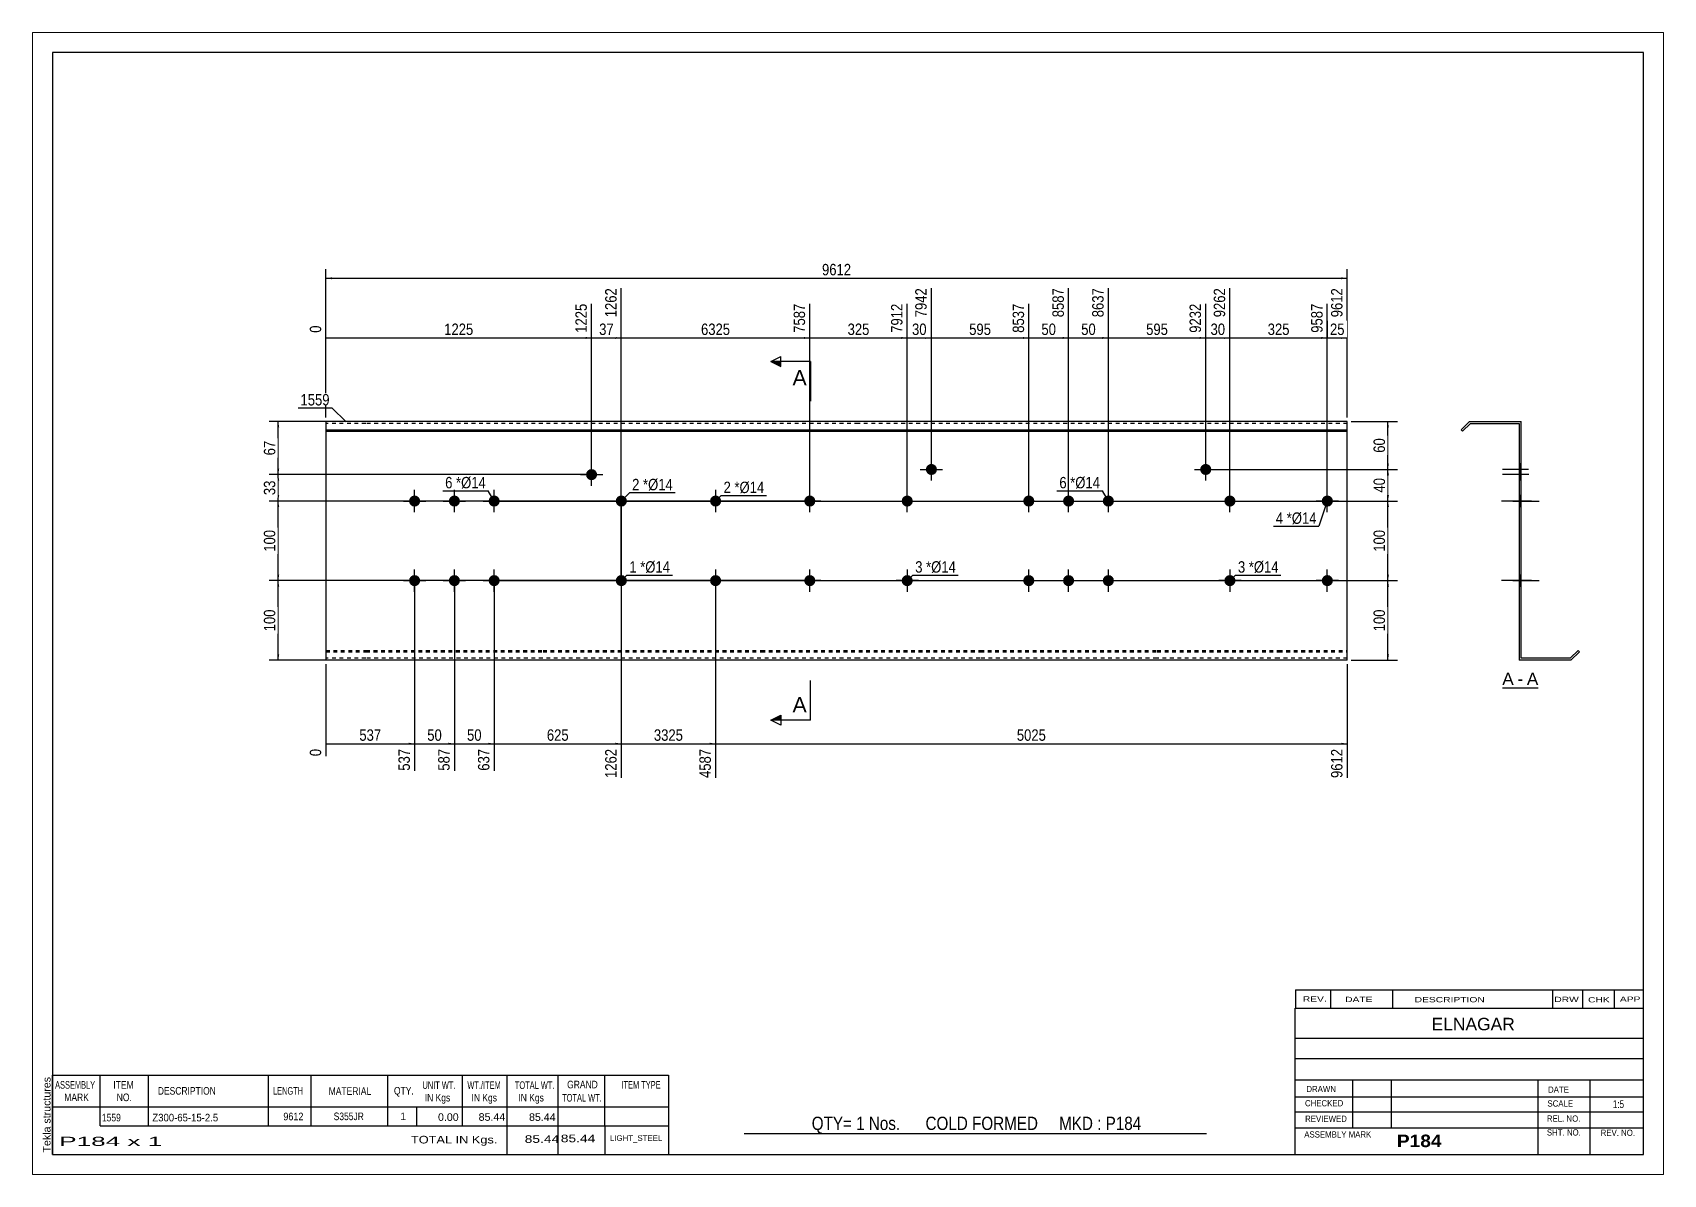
# Paper-space layout 'Layout1' of a CAD drawing. Header units: millimetres. Extents: x 0 to 410, y 0 to 287.
# The model-space entities are those that its viewports show. They can reach past a viewport. Long polylines and large blocks are cut down to what shows.
import ezdxf

# ---------------------------------------------------------------- set-up
doc = ezdxf.new("R2010")
doc.units = ezdxf.units.MM
doc.linetypes.add('DXK_LINE_DOT1', pattern=[1.8814, 0.9407, -0.9407])
doc.layers.add('Viewport layer', color=7, linetype='Continuous', plot=False)
doc.styles.add('Arial', font='ARIAL.TTF', dxfattribs={"height": 0.2})
doc.styles.add('Arial Bold', font='ARIALBD.TTF', dxfattribs={"height": 0.2})
doc.styles.add('Arial Narrow', font='ARIALN.TTF', dxfattribs={"height": 0.2})

# ---------------------------------------------------------------- blocks, each defined once
blk = doc.blocks.new('Unknown-627192274-2024')
at = {"color": 5, "linetype": 'Continuous'}
for p, q in [((331.25, 122.75), (-68.75, 122.75)), ((-68.75, 122.75), (-68.75, -154.25)), ((331.25, -154.25), (331.25, 122.75)), ((-68.75, -154.25), (331.25, -154.25))]:
    blk.add_line(p, q, dxfattribs=at)
at = {"color": 174, "linetype": 'Continuous', "style": 'Arial'}
blk.add_text('Tekla structures', height=1.9102, rotation=90, dxfattribs=at).set_placement((-69.25, -153.75))
blk = doc.blocks.new('Unknown-627192274-12 - 1239')
at = {"color": 7, "linetype": 'Continuous'}
blk.add_line((295.76, -36.95), (304.79, -36.95), dxfattribs=at)
at = {"color": 0, "linetype": 'Continuous'}
blk.add_wipeout([(298.6, -36.2), (298.6, -33), (295.76, -33), (295.76, -36.2)], dxfattribs=at)
blk.add_wipeout([(300.98, -36.2), (300.98, -33), (299.56, -33), (299.56, -36.2)], dxfattribs=at)
at = {"color": 96, "linetype": 'Continuous', "style": 'Arial'}
blk.add_text('A', height=3.06, dxfattribs=at).set_placement((295.76, -36.2))
at = {"color": 0, "linetype": 'Continuous'}
blk.add_wipeout([(304.79, -36.2), (304.79, -33), (301.94, -33), (301.94, -36.2)], dxfattribs=at)
at = {"color": 96, "linetype": 'Continuous', "style": 'Arial'}
for s, p in [('-', (299.56, -36.2)), ('A', (301.94, -36.2))]:
    blk.add_text(s, height=3.06, dxfattribs=at).set_placement(p)
blk = doc.blocks.new('Bolt-627192274-1223 - 1203')
at = {"linetype": 'Continuous'}
blk.add_hatch(color=3, dxfattribs=at).paths.add_polyline_path([(219.79, 17.94, -1), (222.59, 17.94, -1)])
at = {"color": 3, "linetype": 'Continuous'}
for p, q in [((221.19, 15.14), (221.19, 20.74)), ((218.39, 17.94), (223.99, 17.94))]:
    blk.add_line(p, q, dxfattribs=at)
blk = doc.blocks.new('Part-627192274-1218 - 1203')
at = {"color": 2, "linetype": 'Continuous'}
for p, q in [((0, 30), (0, -30)), ((10, 30), (0, 30)), ((54.49, 30), (10.1, 30)), ((86.46, 30), (54.59, 30)), ((109.36, 30), (86.56, 30)), ((133.85, 30), (109.46, 30)), ((164.41, 30), (133.95, 30)), ((208.9, 30), (164.51, 30)), ((239.47, 30), (209, 30)), ((256.76, 30), (239.57, 30)), ((256.76, 27.88), (256.76, 30)), ((0, 27.88), (10, 27.88)), ((0, 27.53), (10, 27.53)), ((10.1, 27.88), (54.49, 27.88)), ((10.1, 27.53), (54.49, 27.53)), ((54.59, 27.88), (86.46, 27.88)), ((54.59, 27.53), (86.46, 27.53)), ((86.56, 27.88), (109.36, 27.88)), ((86.56, 27.53), (109.36, 27.53)), ((109.46, 27.88), (133.85, 27.88)), ((109.46, 27.53), (133.85, 27.53)), ((133.95, 27.88), (164.41, 27.88)), ((133.95, 27.53), (164.41, 27.53)), ((164.51, 27.88), (208.9, 27.88)), ((164.51, 27.53), (208.9, 27.53)), ((209, 27.88), (239.47, 27.88)), ((209, 27.53), (239.47, 27.53)), ((239.57, 27.88), (256.76, 27.88)), ((239.57, 27.53), (256.76, 27.53)), ((256.76, -30), (256.76, 27.88)), ((10, -30), (0, -30)), ((54.49, -30), (10.1, -30)), ((86.46, -30), (54.59, -30)), ((109.36, -30), (86.56, -30)), ((133.85, -30), (109.46, -30)), ((164.41, -30), (133.95, -30)), ((208.9, -30), (164.51, -30)), ((239.47, -30), (209, -30)), ((256.76, -30), (239.57, -30))]:
    blk.add_line(p, q, dxfattribs=at)
at = {"color": 7, "linetype": 'DXK_LINE_DOT1'}
for p, q in [((10, 29.5), (0, 29.5)), ((54.49, 29.5), (10.1, 29.5)), ((86.46, 29.5), (54.59, 29.5)), ((109.36, 29.5), (86.56, 29.5)), ((133.85, 29.5), (109.46, 29.5)), ((164.41, 29.5), (133.95, 29.5)), ((208.9, 29.5), (164.51, 29.5)), ((239.47, 29.5), (209, 29.5)), ((256.76, 29.5), (239.57, 29.5)), ((0, -27.53), (10, -27.53)), ((0, -27.88), (10, -27.88)), ((10.1, -27.53), (54.49, -27.53)), ((10.1, -27.88), (54.49, -27.88)), ((54.59, -27.53), (86.46, -27.53)), ((54.59, -27.88), (86.46, -27.88)), ((86.56, -27.53), (109.36, -27.53)), ((86.56, -27.88), (109.36, -27.88)), ((109.46, -27.53), (133.85, -27.53)), ((109.46, -27.88), (133.85, -27.88)), ((133.95, -27.53), (164.41, -27.53)), ((133.95, -27.88), (164.41, -27.88)), ((164.51, -27.53), (208.9, -27.53)), ((164.51, -27.88), (208.9, -27.88)), ((209, -27.53), (239.47, -27.53)), ((209, -27.88), (239.47, -27.88)), ((239.57, -27.53), (256.76, -27.53)), ((239.57, -27.88), (256.76, -27.88)), ((10, -29.5), (0, -29.5)), ((54.49, -29.5), (10.1, -29.5)), ((86.46, -29.5), (54.59, -29.5)), ((109.36, -29.5), (86.56, -29.5)), ((133.85, -29.5), (109.46, -29.5)), ((164.41, -29.5), (133.95, -29.5)), ((208.9, -29.5), (164.51, -29.5)), ((239.47, -29.5), (209, -29.5)), ((256.76, -29.5), (239.57, -29.5))]:
    blk.add_line(p, q, dxfattribs=at)
blk = doc.blocks.new('Bolt-627192274-1219 - 1203')
at = {"linetype": 'Continuous'}
for points in [[(20.89, 10, -1), (23.69, 10, -1)], [(30.89, 10, -1), (33.69, 10, -1)], [(40.89, 10, -1), (43.69, 10, -1)], [(20.89, -10, -1), (23.69, -10, -1)], [(30.89, -10, -1), (33.69, -10, -1)], [(40.89, -10, -1), (43.69, -10, -1)]]:
    blk.add_hatch(color=3, dxfattribs=at).paths.add_polyline_path(points)
at = {"color": 3, "linetype": 'Continuous'}
for p, q in [((22.29, 7.2), (22.29, 12.8)), ((32.29, 7.2), (32.29, 12.8)), ((42.29, 7.2), (42.29, 12.8)), ((19.49, 10), (25.09, 10)), ((29.49, 10), (35.09, 10)), ((39.49, 10), (45.09, 10)), ((22.29, -12.8), (22.29, -7.2)), ((32.29, -12.8), (32.29, -7.2)), ((42.29, -12.8), (42.29, -7.2)), ((19.49, -10), (25.09, -10)), ((29.49, -10), (35.09, -10)), ((39.49, -10), (45.09, -10))]:
    blk.add_line(p, q, dxfattribs=at)
blk = doc.blocks.new('Bolt-627192274-1220 - 1203')
at = {"linetype": 'Continuous'}
blk.add_hatch(color=3, dxfattribs=at).paths.add_polyline_path([(65.38, 16.64, -1), (68.18, 16.64, -1)])
at = {"color": 3, "linetype": 'Continuous'}
for p, q in [((63.98, 16.64), (69.58, 16.64)), ((66.78, 13.84), (66.78, 19.44))]:
    blk.add_line(p, q, dxfattribs=at)
blk = doc.blocks.new('Bolt-627192274-1221 - 1203')
at = {"linetype": 'Continuous'}
blk.add_hatch(color=3, dxfattribs=at).paths.add_polyline_path([(147.54, -10, -1), (144.74, -10, -1)])
at = {"color": 3, "linetype": 'Continuous'}
for p, q in [((146.14, -7.2), (146.14, -12.8)), ((148.94, -10), (143.34, -10))]:
    blk.add_line(p, q, dxfattribs=at)
blk = doc.blocks.new('Bolt-627192274-1222 - 1203')
at = {"linetype": 'Continuous'}
for points in [[(175.31, 10, -1), (178.11, 10, -1)], [(185.31, 10, -1), (188.11, 10, -1)], [(195.31, 10, -1), (198.11, 10, -1)], [(175.31, -10, -1), (178.11, -10, -1)], [(185.31, -10, -1), (188.11, -10, -1)], [(195.31, -10, -1), (198.11, -10, -1)]]:
    blk.add_hatch(color=3, dxfattribs=at).paths.add_polyline_path(points)
at = {"color": 3, "linetype": 'Continuous'}
for p, q in [((176.71, 7.2), (176.71, 12.8)), ((186.71, 7.2), (186.71, 12.8)), ((196.71, 7.2), (196.71, 12.8)), ((173.91, 10), (179.51, 10)), ((183.91, 10), (189.51, 10)), ((193.91, 10), (199.51, 10)), ((176.71, -12.8), (176.71, -7.2)), ((186.71, -12.8), (186.71, -7.2)), ((196.71, -12.8), (196.71, -7.2)), ((173.91, -10), (179.51, -10)), ((183.91, -10), (189.51, -10)), ((193.91, -10), (199.51, -10))]:
    blk.add_line(p, q, dxfattribs=at)
blk = doc.blocks.new('Bolt-627192274-1224 - 1203')
at = {"linetype": 'Continuous'}
blk.add_hatch(color=3, dxfattribs=at).paths.add_polyline_path([(144.74, 10, -1), (147.54, 10, -1)])
at = {"color": 3, "linetype": 'Continuous'}
for p, q in [((146.14, 7.2), (146.14, 12.8)), ((143.34, 10), (148.94, 10))]:
    blk.add_line(p, q, dxfattribs=at)
blk = doc.blocks.new('Bolt-627192274-1225 - 1203')
at = {"linetype": 'Continuous'}
for points in [[(99.36, 10, -1), (96.56, 10, -1)], [(99.36, -10, -1), (96.56, -10, -1)]]:
    blk.add_hatch(color=3, dxfattribs=at).paths.add_polyline_path(points)
at = {"color": 3, "linetype": 'Continuous'}
for p, q in [((97.96, 12.8), (97.96, 7.2)), ((100.76, 10), (95.16, 10)), ((97.96, -7.2), (97.96, -12.8)), ((100.76, -10), (95.16, -10))]:
    blk.add_line(p, q, dxfattribs=at)
blk = doc.blocks.new('Bolt-627192274-1226 - 1203')
at = {"linetype": 'Continuous'}
blk.add_hatch(color=3, dxfattribs=at).paths.add_polyline_path([(150.82, 17.94, -1), (153.62, 17.94, -1)])
at = {"color": 3, "linetype": 'Continuous'}
for p, q in [((152.22, 15.14), (152.22, 20.74)), ((149.42, 17.94), (155.02, 17.94))]:
    blk.add_line(p, q, dxfattribs=at)
blk = doc.blocks.new('Bolt-627192274-1227 - 1203')
at = {"linetype": 'Continuous'}
blk.add_hatch(color=3, dxfattribs=at).paths.add_polyline_path([(225.87, 10, -1), (228.67, 10, -1)])
at = {"color": 3, "linetype": 'Continuous'}
for p, q in [((227.27, 7.2), (227.27, 12.8)), ((224.47, 10), (230.07, 10))]:
    blk.add_line(p, q, dxfattribs=at)
blk = doc.blocks.new('Bolt-627192274-1228 - 1203')
at = {"linetype": 'Continuous'}
blk.add_hatch(color=3, dxfattribs=at).paths.add_polyline_path([(228.67, -10, -1), (225.87, -10, -1)])
at = {"color": 3, "linetype": 'Continuous'}
for p, q in [((227.27, -7.2), (227.27, -12.8)), ((230.07, -10), (224.47, -10))]:
    blk.add_line(p, q, dxfattribs=at)
blk = doc.blocks.new('Bolt-627192274-1229 - 1203')
at = {"linetype": 'Continuous'}
for points in [[(120.25, 10, -1), (123.05, 10, -1)], [(250.36, 10, -1), (253.16, 10, -1)]]:
    blk.add_hatch(color=3, dxfattribs=at).paths.add_polyline_path(points)
at = {"color": 3, "linetype": 'Continuous'}
for p, q in [((121.65, 7.2), (121.65, 12.8)), ((251.76, 7.2), (251.76, 12.8)), ((124.45, 10), (118.85, 10)), ((254.56, 10), (248.96, 10))]:
    blk.add_line(p, q, dxfattribs=at)
blk = doc.blocks.new('Bolt-627192274-1230 - 1203')
at = {"linetype": 'Continuous'}
for points in [[(120.25, -10, -1), (123.05, -10, -1)], [(250.36, -10, -1), (253.16, -10, -1)]]:
    blk.add_hatch(color=3, dxfattribs=at).paths.add_polyline_path(points)
at = {"color": 3, "linetype": 'Continuous'}
for p, q in [((121.65, -12.8), (121.65, -7.2)), ((251.76, -12.8), (251.76, -7.2)), ((124.45, -10), (118.85, -10)), ((254.56, -10), (248.96, -10))]:
    blk.add_line(p, q, dxfattribs=at)
blk = doc.blocks.new('Bolt-627192274-1231 - 1203')
at = {"linetype": 'Continuous'}
blk.add_hatch(color=3, dxfattribs=at).paths.add_polyline_path([(72.86, 10, -1), (75.66, 10, -1)])
at = {"color": 3, "linetype": 'Continuous'}
for p, q in [((74.26, 7.2), (74.26, 12.8)), ((71.46, 10), (77.06, 10))]:
    blk.add_line(p, q, dxfattribs=at)
blk = doc.blocks.new('Bolt-627192274-1232 - 1203')
at = {"linetype": 'Continuous'}
blk.add_hatch(color=3, dxfattribs=at).paths.add_polyline_path([(75.66, -10, -1), (72.86, -10, -1)])
at = {"color": 3, "linetype": 'Continuous'}
for p, q in [((74.26, -7.2), (74.26, -12.8)), ((77.06, -10), (71.46, -10))]:
    blk.add_line(p, q, dxfattribs=at)
blk = doc.blocks.new('Part-627192274-1241 - 1239')
at = {"color": 2, "linetype": 'Continuous'}
for p, q in [((287.52, 30), (285.4, 27.88)), ((287.73, 29.5), (285.75, 27.53)), ((287.52, 30), (300.52, 30)), ((287.73, 29.5), (300.02, 29.5)), ((300.02, 29.5), (300.02, -30)), ((300.52, -29.5), (300.52, 30)), ((285.4, 27.88), (285.75, 27.53)), ((312.81, -29.5), (314.79, -27.53)), ((313.02, -30), (315.14, -27.88)), ((315.14, -27.88), (314.79, -27.53)), ((313.02, -30), (300.02, -30)), ((312.81, -29.5), (300.52, -29.5))]:
    blk.add_line(p, q, dxfattribs=at)
blk = doc.blocks.new('Bolt-627192274-1242 - 1239')
at = {"linetype": 'Continuous'}
for points in [[(300.02, 11.4), (300.02, 8.6), (300.52, 8.6), (300.52, 11.4)], [(300.02, 11.4), (300.02, 8.6), (300.52, 8.6), (300.52, 11.4)], [(300.02, 11.4), (300.02, 8.6), (300.52, 8.6), (300.52, 11.4)], [(300.02, -8.6), (300.02, -11.4), (300.52, -11.4), (300.52, -8.6)], [(300.02, -8.6), (300.02, -11.4), (300.52, -11.4), (300.52, -8.6)], [(300.02, -8.6), (300.02, -11.4), (300.52, -11.4), (300.52, -8.6)]]:
    blk.add_hatch(color=3, dxfattribs=at).paths.add_polyline_path(points)
at = {"color": 3, "linetype": 'Continuous'}
for p, q in [((303.12, 10), (295.52, 10)), ((303.12, 10), (295.52, 10)), ((303.12, 10), (295.52, 10)), ((300.52, 11.4), (300.02, 11.4)), ((300.52, 11.4), (300.02, 11.4)), ((300.52, 11.4), (300.02, 11.4)), ((300.52, 8.6), (300.02, 8.6)), ((300.52, 8.6), (300.02, 8.6)), ((300.52, 8.6), (300.02, 8.6)), ((303.12, -10), (295.52, -10)), ((303.12, -10), (295.52, -10)), ((303.12, -10), (295.52, -10)), ((300.52, -8.6), (300.02, -8.6)), ((300.52, -8.6), (300.02, -8.6)), ((300.52, -8.6), (300.02, -8.6)), ((300.52, -11.4), (300.02, -11.4)), ((300.52, -11.4), (300.02, -11.4)), ((300.52, -11.4), (300.02, -11.4))]:
    blk.add_line(p, q, dxfattribs=at)
blk = doc.blocks.new('Bolt-627192274-1243 - 1239')
at = {"linetype": 'Continuous'}
blk.add_hatch(color=3, dxfattribs=at).paths.add_polyline_path([(300.02, 18.04), (300.02, 15.24), (300.52, 15.24), (300.52, 18.04)])
at = {"color": 3, "linetype": 'Continuous'}
for p, q in [((302.42, 16.64), (295.82, 16.64)), ((300.52, 18.04), (300.02, 18.04)), ((300.52, 15.24), (300.02, 15.24))]:
    blk.add_line(p, q, dxfattribs=at)
blk = doc.blocks.new('Bolt-627192274-1244 - 1239')
at = {"linetype": 'Continuous'}
blk.add_hatch(color=3, dxfattribs=at).paths.add_polyline_path([(300.52, -11.4), (300.52, -8.6), (300.02, -8.6), (300.02, -11.4)])
at = {"color": 3, "linetype": 'Continuous'}
for p, q in [((300.52, -8.6), (300.02, -8.6)), ((302.12, -10), (300.02, -10)), ((300.52, -11.4), (300.02, -11.4))]:
    blk.add_line(p, q, dxfattribs=at)
blk = doc.blocks.new('Bolt-627192274-1245 - 1239')
at = {"linetype": 'Continuous'}
for points in [[(300.02, 11.4), (300.02, 8.6), (300.52, 8.6), (300.52, 11.4)], [(300.02, 11.4), (300.02, 8.6), (300.52, 8.6), (300.52, 11.4)], [(300.02, 11.4), (300.02, 8.6), (300.52, 8.6), (300.52, 11.4)], [(300.02, -8.6), (300.02, -11.4), (300.52, -11.4), (300.52, -8.6)], [(300.02, -8.6), (300.02, -11.4), (300.52, -11.4), (300.52, -8.6)], [(300.02, -8.6), (300.02, -11.4), (300.52, -11.4), (300.52, -8.6)]]:
    blk.add_hatch(color=3, dxfattribs=at).paths.add_polyline_path(points)
at = {"color": 3, "linetype": 'Continuous'}
for p, q in [((303.12, 10), (295.52, 10)), ((303.12, 10), (295.52, 10)), ((303.12, 10), (295.52, 10)), ((300.52, 11.4), (300.02, 11.4)), ((300.52, 11.4), (300.02, 11.4)), ((300.52, 11.4), (300.02, 11.4)), ((300.52, 8.6), (300.02, 8.6)), ((300.52, 8.6), (300.02, 8.6)), ((300.52, 8.6), (300.02, 8.6)), ((303.12, -10), (295.52, -10)), ((303.12, -10), (295.52, -10)), ((303.12, -10), (295.52, -10)), ((300.52, -8.6), (300.02, -8.6)), ((300.52, -8.6), (300.02, -8.6)), ((300.52, -8.6), (300.02, -8.6)), ((300.52, -11.4), (300.02, -11.4)), ((300.52, -11.4), (300.02, -11.4)), ((300.52, -11.4), (300.02, -11.4))]:
    blk.add_line(p, q, dxfattribs=at)
blk = doc.blocks.new('Bolt-627192274-1246 - 1239')
at = {"linetype": 'Continuous'}
blk.add_hatch(color=3, dxfattribs=at).paths.add_polyline_path([(300.02, 19.34), (300.02, 16.54), (300.52, 16.54), (300.52, 19.34)])
at = {"color": 3, "linetype": 'Continuous'}
for p, q in [((302.37, 17.94), (295.77, 17.94)), ((300.52, 19.34), (300.02, 19.34)), ((300.52, 16.54), (300.02, 16.54))]:
    blk.add_line(p, q, dxfattribs=at)
blk = doc.blocks.new('Bolt-627192274-1247 - 1239')
at = {"linetype": 'Continuous'}
blk.add_hatch(color=3, dxfattribs=at).paths.add_polyline_path([(300.02, 11.4), (300.02, 8.6), (300.52, 8.6), (300.52, 11.4)])
at = {"color": 3, "linetype": 'Continuous'}
for p, q in [((302.37, 10), (295.77, 10)), ((300.52, 11.4), (300.02, 11.4)), ((300.52, 8.6), (300.02, 8.6))]:
    blk.add_line(p, q, dxfattribs=at)
blk = doc.blocks.new('Bolt-627192274-1248 - 1239')
at = {"linetype": 'Continuous'}
for points in [[(300.52, 8.6), (300.52, 11.4), (300.02, 11.4), (300.02, 8.6)], [(300.52, -11.4), (300.52, -8.6), (300.02, -8.6), (300.02, -11.4)]]:
    blk.add_hatch(color=3, dxfattribs=at).paths.add_polyline_path(points)
at = {"color": 3, "linetype": 'Continuous'}
for p, q in [((300.52, 10), (296.02, 10)), ((300.52, 11.4), (300.02, 11.4)), ((300.52, 8.6), (300.02, 8.6)), ((300.52, -10), (296.02, -10)), ((300.52, -8.6), (300.02, -8.6)), ((300.52, -11.4), (300.02, -11.4))]:
    blk.add_line(p, q, dxfattribs=at)
blk = doc.blocks.new('Bolt-627192274-1249 - 1239')
at = {"linetype": 'Continuous'}
blk.add_hatch(color=3, dxfattribs=at).paths.add_polyline_path([(300.02, 19.34), (300.02, 16.54), (300.52, 16.54), (300.52, 19.34)])
at = {"color": 3, "linetype": 'Continuous'}
for p, q in [((302.37, 17.94), (295.77, 17.94)), ((300.52, 19.34), (300.02, 19.34)), ((300.52, 16.54), (300.02, 16.54))]:
    blk.add_line(p, q, dxfattribs=at)
blk = doc.blocks.new('Bolt-627192274-1250 - 1239')
at = {"linetype": 'Continuous'}
blk.add_hatch(color=3, dxfattribs=at).paths.add_polyline_path([(300.02, 11.4), (300.02, 8.6), (300.52, 8.6), (300.52, 11.4)])
at = {"color": 3, "linetype": 'Continuous'}
for p, q in [((302.37, 10), (295.77, 10)), ((300.52, 11.4), (300.02, 11.4)), ((300.52, 8.6), (300.02, 8.6))]:
    blk.add_line(p, q, dxfattribs=at)
blk = doc.blocks.new('Bolt-627192274-1251 - 1239')
at = {"linetype": 'Continuous'}
blk.add_hatch(color=3, dxfattribs=at).paths.add_polyline_path([(300.52, -11.4), (300.52, -8.6), (300.02, -8.6), (300.02, -11.4)])
at = {"color": 3, "linetype": 'Continuous'}
for p, q in [((300.52, -8.6), (300.02, -8.6)), ((302.12, -10), (300.02, -10)), ((300.52, -11.4), (300.02, -11.4))]:
    blk.add_line(p, q, dxfattribs=at)
blk = doc.blocks.new('Bolt-627192274-1252 - 1239')
at = {"linetype": 'Continuous'}
blk.add_hatch(color=3, dxfattribs=at).paths.add_polyline_path([(300.02, 11.4), (300.02, 8.6), (300.52, 8.6), (300.52, 11.4)])
blk.add_hatch(color=3, dxfattribs=at).paths.add_polyline_path([(300.02, 11.4), (300.02, 8.6), (300.52, 8.6), (300.52, 11.4)])
at = {"color": 3, "linetype": 'Continuous'}
for p, q in [((298.42, 10), (305.02, 10)), ((298.42, 10), (305.02, 10)), ((300.02, 11.4), (300.52, 11.4)), ((300.02, 11.4), (300.52, 11.4)), ((300.02, 8.6), (300.52, 8.6)), ((300.02, 8.6), (300.52, 8.6))]:
    blk.add_line(p, q, dxfattribs=at)
blk = doc.blocks.new('Bolt-627192274-1253 - 1239')
at = {"linetype": 'Continuous'}
blk.add_hatch(color=3, dxfattribs=at).paths.add_polyline_path([(300.02, -8.6), (300.02, -11.4), (300.52, -11.4), (300.52, -8.6)])
blk.add_hatch(color=3, dxfattribs=at).paths.add_polyline_path([(300.02, -8.6), (300.02, -11.4), (300.52, -11.4), (300.52, -8.6)])
at = {"color": 3, "linetype": 'Continuous'}
for p, q in [((298.42, -10), (305.02, -10)), ((298.42, -10), (305.02, -10)), ((300.02, -8.6), (300.52, -8.6)), ((300.02, -8.6), (300.52, -8.6)), ((300.02, -11.4), (300.52, -11.4)), ((300.02, -11.4), (300.52, -11.4))]:
    blk.add_line(p, q, dxfattribs=at)
blk = doc.blocks.new('Bolt-627192274-1254 - 1239')
at = {"linetype": 'Continuous'}
blk.add_hatch(color=3, dxfattribs=at).paths.add_polyline_path([(300.02, 11.4), (300.02, 8.6), (300.52, 8.6), (300.52, 11.4)])
at = {"color": 3, "linetype": 'Continuous'}
for p, q in [((302.42, 10), (295.82, 10)), ((300.52, 11.4), (300.02, 11.4)), ((300.52, 8.6), (300.02, 8.6))]:
    blk.add_line(p, q, dxfattribs=at)
blk = doc.blocks.new('Bolt-627192274-1255 - 1239')
at = {"linetype": 'Continuous'}
blk.add_hatch(color=3, dxfattribs=at).paths.add_polyline_path([(300.52, -11.4), (300.52, -8.6), (300.02, -8.6), (300.02, -11.4)])
at = {"color": 3, "linetype": 'Continuous'}
for p, q in [((300.52, -8.6), (300.02, -8.6)), ((302.12, -10), (300.02, -10)), ((300.52, -11.4), (300.02, -11.4))]:
    blk.add_line(p, q, dxfattribs=at)
blk = doc.blocks.new('StraightDimension-627192274-1328 - 1203')
at = {"linetype": 'Continuous'}
blk.add_hatch(color=7, dxfattribs=at).paths.add_polyline_path([(96.46, -50.75), (97.96, -51), (96.46, -51.25)])
at = {"color": 7, "linetype": 'Continuous'}
for p, q in [((74.26, 9), (74.26, -59.61)), ((97.96, -11), (97.96, -59.61)), ((74.26, -51), (97.96, -51))]:
    blk.add_line(p, q, dxfattribs=at)
at = {"color": 0}
blk.add_wipeout([(90.37, -50.85), (90.37, -46.65), (81.85, -46.65), (81.85, -50.85)], dxfattribs=at)
at = {"color": 0, "linetype": 'Continuous'}
blk.add_wipeout([(97.36, -51.7), (93.16, -51.7), (93.16, -60.21), (97.36, -60.21)], dxfattribs=at)
at = {"color": 3, "style": 'Arial Narrow'}
blk.add_text('3325', height=2.863, dxfattribs=at).set_placement((82.45, -50.25))
at = {"color": 3, "linetype": 'Continuous', "style": 'Arial Narrow'}
blk.add_text('4587', height=2.863, rotation=90.0002, dxfattribs=at).set_placement((96.76, -59.61))
blk = doc.blocks.new('StraightDimension-627192274-1279 - 1203')
at = {"linetype": 'Continuous'}
blk.add_hatch(color=7, dxfattribs=at).paths.add_polyline_path([(120.15, 51.25), (121.65, 51), (120.15, 50.75)])
at = {"color": 7, "linetype": 'Continuous'}
for p, q in [((74.26, -9), (74.26, 63.51)), ((121.65, 11), (121.65, 59.61)), ((74.26, 51), (121.65, 51))]:
    blk.add_line(p, q, dxfattribs=at)
at = {"color": 0, "linetype": 'Continuous'}
blk.add_wipeout([(121.05, 60.21), (116.85, 60.21), (116.85, 51.7), (121.05, 51.7)], dxfattribs=at)
at = {"color": 0}
blk.add_wipeout([(102.21, 51.15), (102.21, 55.35), (93.7, 55.35), (93.7, 51.15)], dxfattribs=at)
at = {"color": 3, "linetype": 'Continuous', "style": 'Arial Narrow'}
blk.add_text('7587', height=2.863, rotation=90.0002, dxfattribs=at).set_placement((120.45, 52.3))
at = {"color": 3, "style": 'Arial Narrow'}
blk.add_text('6325', height=2.863, dxfattribs=at).set_placement((94.3, 51.75))
blk = doc.blocks.new('StraightDimension-627192274-1353 - 1203')
at = {"linetype": 'Continuous'}
for points in [[(266.75, 8.5), (267, 10), (267.25, 8.5)], [(267.25, -8.5), (267, -10), (266.75, -8.5)]]:
    blk.add_hatch(color=7, dxfattribs=at).paths.add_polyline_path(points)
at = {"color": 7, "linetype": 'Continuous'}
for p, q in [((43.29, 10), (269.4, 10)), ((267, -10), (267, 10)), ((43.29, -10), (269.4, -10))]:
    blk.add_line(p, q, dxfattribs=at)
at = {"color": 0}
blk.add_wipeout([(266.85, 3.34), (262.65, 3.34), (262.65, -3.34), (266.85, -3.34)], dxfattribs=at)
at = {"color": 3, "style": 'Arial Narrow'}
blk.add_text('100', height=2.863, rotation=90.0002, dxfattribs=at).set_placement((266.25, -2.74))
blk = doc.blocks.new('StraightDimension-627192274-1280 - 1203')
at = {"linetype": 'Continuous'}
blk.add_hatch(color=7, dxfattribs=at).paths.add_polyline_path([(72.76, 51.25), (74.26, 51), (72.76, 50.75)])
at = {"color": 7, "linetype": 'Continuous'}
for p, q in [((74.26, -9), (74.26, 63.51)), ((66.78, 17.64), (66.78, 59.61)), ((66.78, 51), (74.26, 51))]:
    blk.add_line(p, q, dxfattribs=at)
at = {"color": 0}
blk.add_wipeout([(72.95, 51.15), (72.95, 55.35), (68.09, 55.35), (68.09, 51.15)], dxfattribs=at)
at = {"color": 0, "linetype": 'Continuous'}
blk.add_wipeout([(73.66, 64.11), (69.46, 64.11), (69.46, 55.6), (73.66, 55.6)], dxfattribs=at)
at = {"color": 3, "linetype": 'Continuous', "style": 'Arial Narrow'}
blk.add_text('1262', height=2.863, rotation=90.0002, dxfattribs=at).set_placement((73.06, 56.2))
at = {"color": 3, "style": 'Arial Narrow'}
blk.add_text('37', height=2.863, dxfattribs=at).set_placement((68.69, 51.75))
blk = doc.blocks.new('StraightDimension-627192274-1354 - 1203')
at = {"linetype": 'Continuous'}
for points in [[(266.75, -11.5), (267, -10), (267.25, -11.5)], [(267.25, -28.5), (267, -30), (266.75, -28.5)]]:
    blk.add_hatch(color=7, dxfattribs=at).paths.add_polyline_path(points)
at = {"color": 7, "linetype": 'Continuous'}
for p, q in [((43.29, -10), (269.4, -10)), ((267, -30), (267, -10)), ((257.76, -30), (269.4, -30))]:
    blk.add_line(p, q, dxfattribs=at)
at = {"color": 0}
blk.add_wipeout([(266.85, -16.66), (262.65, -16.66), (262.65, -23.34), (266.85, -23.34)], dxfattribs=at)
at = {"color": 3, "style": 'Arial Narrow'}
blk.add_text('100', height=2.863, rotation=90.0002, dxfattribs=at).set_placement((266.25, -22.74))
blk = doc.blocks.new('StraightDimension-627192274-1395 - 1203')
at = {"linetype": 'Continuous'}
for points in [[(1.5, 65.75), (0, 66), (1.5, 66.25)], [(255.26, 66.25), (256.76, 66), (255.26, 65.75)]]:
    blk.add_hatch(color=7, dxfattribs=at).paths.add_polyline_path(points)
at = {"color": 7, "linetype": 'Continuous'}
for p, q in [((0, 31), (0, 68.25)), ((0, 66), (256.76, 66)), ((256.76, 31), (256.76, 68.25))]:
    blk.add_line(p, q, dxfattribs=at)
at = {"color": 0}
blk.add_wipeout([(132.64, 66.15), (132.64, 70.35), (124.12, 70.35), (124.12, 66.15)], dxfattribs=at)
at = {"color": 3, "style": 'Arial Narrow'}
blk.add_text('9612', height=2.863, dxfattribs=at).set_placement((124.72, 66.75))
blk = doc.blocks.new('StraightDimension-627192274-1331 - 1203')
at = {"linetype": 'Continuous'}
blk.add_hatch(color=7, dxfattribs=at).paths.add_polyline_path([(30.79, -50.75), (32.29, -51), (30.79, -51.25)])
at = {"color": 7, "linetype": 'Continuous'}
for p, q in [((22.29, -11), (22.29, -57.78)), ((32.29, -11), (32.29, -57.78)), ((22.29, -51), (32.29, -51))]:
    blk.add_line(p, q, dxfattribs=at)
at = {"color": 0}
blk.add_wipeout([(29.72, -50.85), (29.72, -46.65), (24.87, -46.65), (24.87, -50.85)], dxfattribs=at)
at = {"color": 0, "linetype": 'Continuous'}
blk.add_wipeout([(31.69, -51.7), (27.49, -51.7), (27.49, -58.38), (31.69, -58.38)], dxfattribs=at)
at = {"color": 3, "style": 'Arial Narrow'}
blk.add_text('50', height=2.863, dxfattribs=at).set_placement((25.47, -50.25))
at = {"color": 3, "linetype": 'Continuous', "style": 'Arial Narrow'}
blk.add_text('587', height=2.863, rotation=90.0002, dxfattribs=at).set_placement((31.09, -57.78))
blk = doc.blocks.new('StraightDimension-627192274-1277 - 1203')
at = {"linetype": 'Continuous'}
blk.add_hatch(color=7, dxfattribs=at).paths.add_polyline_path([(150.72, 51.25), (152.22, 51), (150.72, 50.75)])
at = {"color": 7, "linetype": 'Continuous'}
for p, q in [((152.22, 18.94), (152.22, 63.51)), ((146.14, 11), (146.14, 59.61)), ((146.14, 51), (152.22, 51))]:
    blk.add_line(p, q, dxfattribs=at)
at = {"color": 0}
blk.add_wipeout([(151.61, 51.15), (151.61, 55.35), (146.75, 55.35), (146.75, 51.15)], dxfattribs=at)
at = {"color": 0, "linetype": 'Continuous'}
blk.add_wipeout([(151.62, 64.11), (147.42, 64.11), (147.42, 55.6), (151.62, 55.6)], dxfattribs=at)
at = {"color": 3, "linetype": 'Continuous', "style": 'Arial Narrow'}
blk.add_text('7942', height=2.863, rotation=90.0002, dxfattribs=at).set_placement((151.02, 56.2))
at = {"color": 3, "style": 'Arial Narrow'}
blk.add_text('30', height=2.863, dxfattribs=at).set_placement((147.35, 51.75))
blk = doc.blocks.new('StraightDimension-627192274-1281 - 1203')
at = {"linetype": 'Continuous'}
blk.add_hatch(color=7, dxfattribs=at).paths.add_polyline_path([(65.28, 51.25), (66.78, 51), (65.28, 50.75)])
at = {"color": 7, "linetype": 'Continuous'}
for p, q in [((66.78, 17.64), (66.78, 59.61)), ((0, 31), (0, 54.13)), ((0, 51), (66.78, 51))]:
    blk.add_line(p, q, dxfattribs=at)
at = {"color": 0, "linetype": 'Continuous'}
for points in [[(66.18, 60.21), (61.98, 60.21), (61.98, 51.7), (66.18, 51.7)], [(-0.6, 54.73), (-4.8, 54.73), (-4.8, 51.7), (-0.6, 51.7)]]:
    blk.add_wipeout(points, dxfattribs=at)
at = {"color": 0}
blk.add_wipeout([(37.65, 51.15), (37.65, 55.35), (29.13, 55.35), (29.13, 51.15)], dxfattribs=at)
at = {"color": 3, "linetype": 'Continuous', "style": 'Arial Narrow'}
for s, height, p in [('1225', 2.863, (65.58, 52.3)), ('0', 2.86, (-1.2, 52.3))]:
    blk.add_text(s, height=height, rotation=90.0002, dxfattribs=at).set_placement(p)
at = {"color": 3, "style": 'Arial Narrow'}
blk.add_text('1225', height=2.863, dxfattribs=at).set_placement((29.73, 51.75))
blk = doc.blocks.new('StraightDimension-627192274-1274 - 1203')
at = {"linetype": 'Continuous'}
blk.add_hatch(color=7, dxfattribs=at).paths.add_polyline_path([(195.21, 51.25), (196.71, 51), (195.21, 50.75)])
at = {"color": 7, "linetype": 'Continuous'}
for p, q in [((186.71, 11), (186.71, 63.51)), ((196.71, 11), (196.71, 63.51)), ((186.71, 51), (196.71, 51))]:
    blk.add_line(p, q, dxfattribs=at)
at = {"color": 0}
blk.add_wipeout([(194.13, 51.15), (194.13, 55.35), (189.28, 55.35), (189.28, 51.15)], dxfattribs=at)
at = {"color": 0, "linetype": 'Continuous'}
blk.add_wipeout([(196.11, 64.11), (191.91, 64.11), (191.91, 55.6), (196.11, 55.6)], dxfattribs=at)
at = {"color": 3, "linetype": 'Continuous', "style": 'Arial Narrow'}
blk.add_text('8637', height=2.863, rotation=90.0002, dxfattribs=at).set_placement((195.51, 56.2))
at = {"color": 3, "style": 'Arial Narrow'}
blk.add_text('50', height=2.863, dxfattribs=at).set_placement((189.88, 51.75))
blk = doc.blocks.new('StraightDimension-627192274-1351 - 1203')
at = {"linetype": 'Continuous'}
for points in [[(266.75, 28.5), (267, 30), (267.25, 28.5)], [(267.25, 19.44), (267, 17.94), (266.75, 19.44)]]:
    blk.add_hatch(color=7, dxfattribs=at).paths.add_polyline_path(points)
at = {"color": 7, "linetype": 'Continuous'}
for p, q in [((257.76, 30), (269.4, 30)), ((267, 17.94), (267, 30)), ((222.19, 17.94), (269.4, 17.94))]:
    blk.add_line(p, q, dxfattribs=at)
at = {"color": 0}
blk.add_wipeout([(266.85, 26.4), (262.65, 26.4), (262.65, 21.54), (266.85, 21.54)], dxfattribs=at)
at = {"color": 3, "style": 'Arial Narrow'}
blk.add_text('60', height=2.863, rotation=90.0002, dxfattribs=at).set_placement((266.25, 22.14))
blk = doc.blocks.new('StraightDimension-627192274-1272 - 1203')
at = {"linetype": 'Continuous'}
blk.add_hatch(color=7, dxfattribs=at).paths.add_polyline_path([(225.77, 51.25), (227.27, 51), (225.77, 50.75)])
at = {"color": 7, "linetype": 'Continuous'}
for p, q in [((227.27, 11), (227.27, 63.51)), ((221.19, 18.94), (221.19, 59.61)), ((221.19, 51), (227.27, 51))]:
    blk.add_line(p, q, dxfattribs=at)
at = {"color": 0}
blk.add_wipeout([(226.66, 51.15), (226.66, 55.35), (221.8, 55.35), (221.8, 51.15)], dxfattribs=at)
at = {"color": 0, "linetype": 'Continuous'}
blk.add_wipeout([(226.67, 64.11), (222.47, 64.11), (222.47, 55.6), (226.67, 55.6)], dxfattribs=at)
at = {"color": 3, "linetype": 'Continuous', "style": 'Arial Narrow'}
blk.add_text('9262', height=2.863, rotation=90.0002, dxfattribs=at).set_placement((226.07, 56.2))
at = {"color": 3, "style": 'Arial Narrow'}
blk.add_text('30', height=2.863, dxfattribs=at).set_placement((222.4, 51.75))
blk = doc.blocks.new('StraightDimension-627192274-1270 - 1203')
at = {"linetype": 'Continuous'}
blk.add_hatch(color=7, dxfattribs=at).paths.add_polyline_path([(255.26, 51.25), (256.76, 51), (255.26, 50.75)])
at = {"color": 7, "linetype": 'Continuous'}
for p, q in [((256.76, 31), (256.76, 63.51)), ((251.76, 11), (251.76, 59.61)), ((251.76, 51), (256.76, 51))]:
    blk.add_line(p, q, dxfattribs=at)
at = {"color": 0}
blk.add_wipeout([(256.69, 51.15), (256.69, 55.35), (251.83, 55.35), (251.83, 51.15)], dxfattribs=at)
at = {"color": 0, "linetype": 'Continuous'}
blk.add_wipeout([(256.16, 64.11), (251.96, 64.11), (251.96, 55.6), (256.16, 55.6)], dxfattribs=at)
at = {"color": 3, "linetype": 'Continuous', "style": 'Arial Narrow'}
blk.add_text('9612', height=2.863, rotation=90.0002, dxfattribs=at).set_placement((255.56, 56.2))
at = {"color": 3, "style": 'Arial Narrow'}
blk.add_text('25', height=2.863, dxfattribs=at).set_placement((252.43, 51.75))
blk = doc.blocks.new('StraightDimension-627192274-1271 - 1203')
at = {"linetype": 'Continuous'}
blk.add_hatch(color=7, dxfattribs=at).paths.add_polyline_path([(250.26, 51.25), (251.76, 51), (250.26, 50.75)])
at = {"color": 7, "linetype": 'Continuous'}
for p, q in [((227.27, 11), (227.27, 63.51)), ((251.76, 11), (251.76, 59.61)), ((227.27, 51), (251.76, 51))]:
    blk.add_line(p, q, dxfattribs=at)
at = {"color": 0, "linetype": 'Continuous'}
blk.add_wipeout([(251.16, 60.21), (246.96, 60.21), (246.96, 51.7), (251.16, 51.7)], dxfattribs=at)
at = {"color": 0}
blk.add_wipeout([(242.86, 51.15), (242.86, 55.35), (236.17, 55.35), (236.17, 51.15)], dxfattribs=at)
at = {"color": 3, "linetype": 'Continuous', "style": 'Arial Narrow'}
blk.add_text('9587', height=2.863, rotation=90.0002, dxfattribs=at).set_placement((250.56, 52.3))
at = {"color": 3, "style": 'Arial Narrow'}
blk.add_text('325', height=2.863, dxfattribs=at).set_placement((236.77, 51.75))
blk = doc.blocks.new('StraightDimension-627192274-1330 - 1203')
at = {"linetype": 'Continuous'}
blk.add_hatch(color=7, dxfattribs=at).paths.add_polyline_path([(40.79, -50.75), (42.29, -51), (40.79, -51.25)])
at = {"color": 7, "linetype": 'Continuous'}
for p, q in [((32.29, -11), (32.29, -57.78)), ((42.29, -11), (42.29, -57.78)), ((32.29, -51), (42.29, -51))]:
    blk.add_line(p, q, dxfattribs=at)
at = {"color": 0}
blk.add_wipeout([(39.72, -50.85), (39.72, -46.65), (34.87, -46.65), (34.87, -50.85)], dxfattribs=at)
at = {"color": 0, "linetype": 'Continuous'}
blk.add_wipeout([(41.69, -51.7), (37.49, -51.7), (37.49, -58.38), (41.69, -58.38)], dxfattribs=at)
at = {"color": 3, "style": 'Arial Narrow'}
blk.add_text('50', height=2.863, dxfattribs=at).set_placement((35.47, -50.25))
at = {"color": 3, "linetype": 'Continuous', "style": 'Arial Narrow'}
blk.add_text('637', height=2.863, rotation=90.0002, dxfattribs=at).set_placement((41.09, -57.78))
blk = doc.blocks.new('StraightDimension-627192274-1273 - 1203')
at = {"linetype": 'Continuous'}
blk.add_hatch(color=7, dxfattribs=at).paths.add_polyline_path([(219.69, 51.25), (221.19, 51), (219.69, 50.75)])
at = {"color": 7, "linetype": 'Continuous'}
for p, q in [((196.71, 11), (196.71, 63.51)), ((221.19, 18.94), (221.19, 59.61)), ((196.71, 51), (221.19, 51))]:
    blk.add_line(p, q, dxfattribs=at)
at = {"color": 0, "linetype": 'Continuous'}
blk.add_wipeout([(220.59, 60.21), (216.39, 60.21), (216.39, 51.7), (220.59, 51.7)], dxfattribs=at)
at = {"color": 0}
blk.add_wipeout([(212.29, 51.15), (212.29, 55.35), (205.61, 55.35), (205.61, 51.15)], dxfattribs=at)
at = {"color": 3, "linetype": 'Continuous', "style": 'Arial Narrow'}
blk.add_text('9232', height=2.863, rotation=90.0002, dxfattribs=at).set_placement((219.99, 52.3))
at = {"color": 3, "style": 'Arial Narrow'}
blk.add_text('595', height=2.863, dxfattribs=at).set_placement((206.21, 51.75))
blk = doc.blocks.new('StraightDimension-627192274-1275 - 1203')
at = {"linetype": 'Continuous'}
blk.add_hatch(color=7, dxfattribs=at).paths.add_polyline_path([(185.21, 51.25), (186.71, 51), (185.21, 50.75)])
at = {"color": 7, "linetype": 'Continuous'}
for p, q in [((186.71, 11), (186.71, 63.51)), ((176.71, 11), (176.71, 59.61)), ((176.71, 51), (186.71, 51))]:
    blk.add_line(p, q, dxfattribs=at)
at = {"color": 0}
blk.add_wipeout([(184.13, 51.15), (184.13, 55.35), (179.28, 55.35), (179.28, 51.15)], dxfattribs=at)
at = {"color": 0, "linetype": 'Continuous'}
blk.add_wipeout([(186.11, 64.11), (181.91, 64.11), (181.91, 55.6), (186.11, 55.6)], dxfattribs=at)
at = {"color": 3, "linetype": 'Continuous', "style": 'Arial Narrow'}
blk.add_text('8587', height=2.863, rotation=90.0002, dxfattribs=at).set_placement((185.51, 56.2))
at = {"color": 3, "style": 'Arial Narrow'}
blk.add_text('50', height=2.863, dxfattribs=at).set_placement((179.88, 51.75))
blk = doc.blocks.new('StraightDimension-627192274-1276 - 1203')
at = {"linetype": 'Continuous'}
blk.add_hatch(color=7, dxfattribs=at).paths.add_polyline_path([(175.21, 51.25), (176.71, 51), (175.21, 50.75)])
at = {"color": 7, "linetype": 'Continuous'}
for p, q in [((152.22, 18.94), (152.22, 63.51)), ((176.71, 11), (176.71, 59.61)), ((152.22, 51), (176.71, 51))]:
    blk.add_line(p, q, dxfattribs=at)
at = {"color": 0, "linetype": 'Continuous'}
blk.add_wipeout([(176.11, 60.21), (171.91, 60.21), (171.91, 51.7), (176.11, 51.7)], dxfattribs=at)
at = {"color": 0}
blk.add_wipeout([(167.8, 51.15), (167.8, 55.35), (161.12, 55.35), (161.12, 51.15)], dxfattribs=at)
at = {"color": 3, "linetype": 'Continuous', "style": 'Arial Narrow'}
blk.add_text('8537', height=2.863, rotation=90.0002, dxfattribs=at).set_placement((175.51, 52.3))
at = {"color": 3, "style": 'Arial Narrow'}
blk.add_text('595', height=2.863, dxfattribs=at).set_placement((161.72, 51.75))
blk = doc.blocks.new('StraightDimension-627192274-1278 - 1203')
at = {"linetype": 'Continuous'}
blk.add_hatch(color=7, dxfattribs=at).paths.add_polyline_path([(144.64, 51.25), (146.14, 51), (144.64, 50.75)])
at = {"color": 7, "linetype": 'Continuous'}
for p, q in [((121.65, 11), (121.65, 59.61)), ((146.14, 11), (146.14, 59.61)), ((121.65, 51), (146.14, 51))]:
    blk.add_line(p, q, dxfattribs=at)
at = {"color": 0, "linetype": 'Continuous'}
blk.add_wipeout([(145.54, 60.21), (141.34, 60.21), (141.34, 51.7), (145.54, 51.7)], dxfattribs=at)
at = {"color": 0}
blk.add_wipeout([(137.24, 51.15), (137.24, 55.35), (130.55, 55.35), (130.55, 51.15)], dxfattribs=at)
at = {"color": 3, "linetype": 'Continuous', "style": 'Arial Narrow'}
blk.add_text('7912', height=2.863, rotation=90.0002, dxfattribs=at).set_placement((144.94, 52.3))
at = {"color": 3, "style": 'Arial Narrow'}
blk.add_text('325', height=2.863, dxfattribs=at).set_placement((131.15, 51.75))
blk = doc.blocks.new('StraightDimension-627192274-1327 - 1203')
at = {"linetype": 'Continuous'}
blk.add_hatch(color=7, dxfattribs=at).paths.add_polyline_path([(255.26, -50.75), (256.76, -51), (255.26, -51.25)])
at = {"color": 7, "linetype": 'Continuous'}
for p, q in [((97.96, -11), (97.96, -59.61)), ((256.76, -31), (256.76, -59.61)), ((97.96, -51), (256.76, -51))]:
    blk.add_line(p, q, dxfattribs=at)
at = {"color": 0}
blk.add_wipeout([(181.61, -50.85), (181.61, -46.65), (173.1, -46.65), (173.1, -50.85)], dxfattribs=at)
at = {"color": 0, "linetype": 'Continuous'}
blk.add_wipeout([(256.16, -51.7), (251.96, -51.7), (251.96, -60.21), (256.16, -60.21)], dxfattribs=at)
at = {"color": 3, "style": 'Arial Narrow'}
blk.add_text('5025', height=2.863, dxfattribs=at).set_placement((173.7, -50.25))
at = {"color": 3, "linetype": 'Continuous', "style": 'Arial Narrow'}
blk.add_text('9612', height=2.863, rotation=90.0002, dxfattribs=at).set_placement((255.56, -59.61))
blk = doc.blocks.new('StraightDimension-627192274-1329 - 1203')
at = {"linetype": 'Continuous'}
blk.add_hatch(color=7, dxfattribs=at).paths.add_polyline_path([(72.76, -50.75), (74.26, -51), (72.76, -51.25)])
at = {"color": 7, "linetype": 'Continuous'}
for p, q in [((74.26, 9), (74.26, -59.61)), ((42.29, -11), (42.29, -57.78)), ((42.29, -51), (74.26, -51))]:
    blk.add_line(p, q, dxfattribs=at)
at = {"color": 0}
blk.add_wipeout([(61.62, -50.85), (61.62, -46.65), (54.94, -46.65), (54.94, -50.85)], dxfattribs=at)
at = {"color": 0, "linetype": 'Continuous'}
blk.add_wipeout([(73.66, -51.7), (69.46, -51.7), (69.46, -60.21), (73.66, -60.21)], dxfattribs=at)
at = {"color": 3, "style": 'Arial Narrow'}
blk.add_text('625', height=2.863, dxfattribs=at).set_placement((55.54, -50.25))
at = {"color": 3, "linetype": 'Continuous', "style": 'Arial Narrow'}
blk.add_text('1262', height=2.863, rotation=90.0002, dxfattribs=at).set_placement((73.06, -59.61))
blk = doc.blocks.new('StraightDimension-627192274-1332 - 1203')
at = {"linetype": 'Continuous'}
blk.add_hatch(color=7, dxfattribs=at).paths.add_polyline_path([(20.79, -50.75), (22.29, -51), (20.79, -51.25)])
at = {"color": 7, "linetype": 'Continuous'}
for p, q in [((22.29, -11), (22.29, -57.78)), ((0, -31), (0, -54.13)), ((0, -51), (22.29, -51))]:
    blk.add_line(p, q, dxfattribs=at)
at = {"color": 0}
blk.add_wipeout([(14.49, -50.85), (14.49, -46.65), (7.8, -46.65), (7.8, -50.85)], dxfattribs=at)
at = {"color": 0, "linetype": 'Continuous'}
for points in [[(-0.6, -51.7), (-4.8, -51.7), (-4.8, -54.73), (-0.6, -54.73)], [(21.69, -51.7), (17.49, -51.7), (17.49, -58.38), (21.69, -58.38)]]:
    blk.add_wipeout(points, dxfattribs=at)
at = {"color": 3, "style": 'Arial Narrow'}
blk.add_text('537', height=2.863, dxfattribs=at).set_placement((8.4, -50.25))
at = {"color": 3, "linetype": 'Continuous', "style": 'Arial Narrow'}
for s, height, p in [('0', 2.86, (-1.2, -54.13)), ('537', 2.863, (21.09, -57.78))]:
    blk.add_text(s, height=height, rotation=90.0002, dxfattribs=at).set_placement(p)
blk = doc.blocks.new('StraightDimension-627192274-1352 - 1203')
at = {"linetype": 'Continuous'}
for points in [[(266.75, 16.44), (267, 17.94), (267.25, 16.44)], [(267.25, 11.5), (267, 10), (266.75, 11.5)]]:
    blk.add_hatch(color=7, dxfattribs=at).paths.add_polyline_path(points)
at = {"color": 7, "linetype": 'Continuous'}
for p, q in [((222.19, 17.94), (269.4, 17.94)), ((267, 10), (267, 17.94)), ((43.29, 10), (269.4, 10))]:
    blk.add_line(p, q, dxfattribs=at)
at = {"color": 0}
blk.add_wipeout([(266.85, 16.4), (262.65, 16.4), (262.65, 11.54), (266.85, 11.54)], dxfattribs=at)
at = {"color": 3, "style": 'Arial Narrow'}
blk.add_text('40', height=2.863, rotation=90.0002, dxfattribs=at).set_placement((266.25, 12.14))
blk = doc.blocks.new('StraightDimension-627192274-1371 - 1203')
at = {"linetype": 'Continuous'}
for points in [[(-12.25, 28.5), (-12, 30), (-11.75, 28.5)], [(-11.75, 18.14), (-12, 16.64), (-12.25, 18.14)]]:
    blk.add_hatch(color=7, dxfattribs=at).paths.add_polyline_path(points)
at = {"color": 7, "linetype": 'Continuous'}
for p, q in [((21.29, 30), (-14.25, 30)), ((-12, 16.64), (-12, 30)), ((65.78, 16.64), (-14.25, 16.64))]:
    blk.add_line(p, q, dxfattribs=at)
at = {"color": 0}
blk.add_wipeout([(-12.15, 25.75), (-16.35, 25.75), (-16.35, 20.89), (-12.15, 20.89)], dxfattribs=at)
at = {"color": 3, "style": 'Arial Narrow'}
blk.add_text('67', height=2.863, rotation=90.0002, dxfattribs=at).set_placement((-12.75, 21.49))
blk = doc.blocks.new('StraightDimension-627192274-1372 - 1203')
at = {"linetype": 'Continuous'}
for points in [[(-12.25, 15.14), (-12, 16.64), (-11.75, 15.14)], [(-11.75, 11.5), (-12, 10), (-12.25, 11.5)]]:
    blk.add_hatch(color=7, dxfattribs=at).paths.add_polyline_path(points)
at = {"color": 7, "linetype": 'Continuous'}
for p, q in [((65.78, 16.64), (-14.25, 16.64)), ((-12, 10), (-12, 16.64)), ((120.65, 10), (-14.25, 10))]:
    blk.add_line(p, q, dxfattribs=at)
at = {"color": 0}
blk.add_wipeout([(-12.15, 15.75), (-16.35, 15.75), (-16.35, 10.89), (-12.15, 10.89)], dxfattribs=at)
at = {"color": 3, "style": 'Arial Narrow'}
blk.add_text('33', height=2.863, rotation=90.0002, dxfattribs=at).set_placement((-12.75, 11.49))
blk = doc.blocks.new('StraightDimension-627192274-1373 - 1203')
at = {"linetype": 'Continuous'}
for points in [[(-12.25, 8.5), (-12, 10), (-11.75, 8.5)], [(-11.75, -8.5), (-12, -10), (-12.25, -8.5)]]:
    blk.add_hatch(color=7, dxfattribs=at).paths.add_polyline_path(points)
at = {"color": 7, "linetype": 'Continuous'}
for p, q in [((120.65, 10), (-14.25, 10)), ((-12, -10), (-12, 10)), ((120.65, -10), (-14.25, -10))]:
    blk.add_line(p, q, dxfattribs=at)
at = {"color": 0}
blk.add_wipeout([(-12.15, 3.34), (-16.35, 3.34), (-16.35, -3.34), (-12.15, -3.34)], dxfattribs=at)
at = {"color": 3, "style": 'Arial Narrow'}
blk.add_text('100', height=2.863, rotation=90.0002, dxfattribs=at).set_placement((-12.75, -2.74))
blk = doc.blocks.new('StraightDimension-627192274-1374 - 1203')
at = {"linetype": 'Continuous'}
for points in [[(-12.25, -11.5), (-12, -10), (-11.75, -11.5)], [(-11.75, -28.5), (-12, -30), (-12.25, -28.5)]]:
    blk.add_hatch(color=7, dxfattribs=at).paths.add_polyline_path(points)
at = {"color": 7, "linetype": 'Continuous'}
for p, q in [((120.65, -10), (-14.25, -10)), ((-12, -30), (-12, -10)), ((21.29, -30), (-14.25, -30))]:
    blk.add_line(p, q, dxfattribs=at)
at = {"color": 0}
blk.add_wipeout([(-12.15, -16.66), (-16.35, -16.66), (-16.35, -23.34), (-12.15, -23.34)], dxfattribs=at)
at = {"color": 3, "style": 'Arial Narrow'}
blk.add_text('100', height=2.863, rotation=90.0002, dxfattribs=at).set_placement((-12.75, -22.74))
blk = doc.blocks.new('CBS_BOM-627192274-2049')
at = {"color": 7, "linetype": 'Continuous'}
for p, q in [((-68.78, -142.28), (-68.78, -134.28)), ((-68.78, -134.28), (86.14, -134.28)), ((-56.78, -142.28), (-56.78, -134.28)), ((-44.59, -142.28), (-44.59, -134.28)), ((-14.43, -142.28), (-14.43, -134.28)), ((-3.75, -142.28), (-3.75, -134.28)), ((15.57, -142.28), (15.57, -134.28)), ((34.37, -142.28), (34.37, -134.28)), ((45.58, -142.28), (45.58, -134.28)), ((58.37, -142.28), (58.37, -134.28)), ((70.12, -142.28), (70.12, -134.28)), ((86.14, -134.29), (86.14, -142.27)), ((-68.78, -142.28), (86.14, -142.28)), ((-68.78, -147.08), (-68.78, -142.28)), ((-56.78, -147.08), (-56.78, -142.28)), ((-44.59, -147.08), (-44.59, -142.28)), ((-14.43, -147.08), (-14.43, -142.28)), ((-3.75, -147.08), (-3.75, -142.28)), ((15.57, -147.08), (15.57, -142.28)), ((22.83, -147.08), (22.83, -142.28)), ((34.37, -147.08), (34.37, -142.28)), ((45.58, -147.08), (45.58, -142.28)), ((58.37, -147.08), (58.37, -142.28)), ((70.14, -147.08), (70.14, -142.28)), ((86.14, -142.28), (86.14, -147.08)), ((-68.78, -154.28), (-68.78, -147.1)), ((-56.78, -147.08), (86.14, -147.08)), ((45.58, -154.28), (45.58, -147.1)), ((58.37, -154.28), (58.37, -147.1)), ((70.18, -154.28), (70.18, -147.1)), ((86.14, -147.08), (86.14, -154.28)), ((-68.78, -154.28), (86.14, -154.28))]:
    blk.add_line(p, q, dxfattribs=at)
at = {"color": 3, "linetype": 'Continuous', "style": 'Arial'}
for s, height, width, p in [('ASSEMBLY', 1.91, 0.7, (-68.1, -137.71)), ('MARK', 1.91, 0.8, (-65.78, -140.84)), ('ITEM', 1.91, 0.8, (-53.45, -137.71)), ('NO.', 1.91, 0.8, (-52.6, -140.84)), ('DESCRIPTION', 1.9102, 0.8, (-42.27, -139.21)), ('LENGTH', 1.91, 0.7, (-13.32, -139.21)), ('MATERIAL', 1.91, 0.8, (0.7, -139.26)), ('QTY.', 1.91, 0.8, (17.09, -139.18)), ('UNIT WT.', 1.91, 0.7, (24.26, -137.78)), ('IN Kgs', 1.91, 0.8, (24.84, -140.92)), ('WT./ITEM', 1.91, 0.7, (35.55, -137.78)), ('IN Kgs', 1.91, 0.8, (36.59, -140.92)), ('TOTAL WT.', 1.91, 0.7, (47.49, -137.78)), ('IN Kgs', 1.91, 0.8, (48.38, -140.92)), ('TOTAL WT.', 1.91, 0.7, (59.38, -140.96)), ('GRAND', 1.91, 0.8, (60.64, -137.62)), ('ITEM TYPE', 1.91, 0.7, (74.28, -137.7))]:
    blk.add_text(s, height=height, dxfattribs=dict(at, width=width)).set_placement(p)
at = {"color": 7, "linetype": 'Continuous', "style": 'Arial'}
for s, height, width, p in [('1559', 1.91, 0.8, (-56.32, -145.93)), ('Z300-65-15-2.5', 1.9102, 0.9, (-43.65, -145.93)), ('9612', 1.91, 0.85, (-10.71, -145.65)), ('S355JR', 1.91, 0.8, (1.94, -145.62))]:
    blk.add_text(s, height=height, dxfattribs=dict(at, width=width)).set_placement(p)
for s, p in [('1', (18.66, -145.62)), ('0.00', (28.17, -145.81)), ('85.44', (38.39, -145.78)), ('85.44', (51.06, -145.81))]:
    blk.add_text(s, height=1.91, dxfattribs=at).set_placement(p)
at = {"color": 6, "linetype": 'Continuous', "style": 'Arial'}
for s, height, width, p in [('P184 x 1', 2.292, 2.05, (-67.06, -152.09)), ('TOTAL IN Kgs.', 1.9102, 1.2, (21.38, -151.48)), ('85.44', 1.91, 1.3, (49.97, -151.33)), ('85.44', 1.91, 1.3, (59.04, -151.17))]:
    blk.add_text(s, height=height, dxfattribs=dict(at, width=width)).set_placement(p)
blk.add_text('LIGHT_STEEL', height=1.4135, dxfattribs=at).set_placement((71.39, -150.83))
blk = doc.blocks.new('CBS_CALLOFF-627192274-2050')
at = {"color": 7, "linetype": 'Continuous'}
blk.add_line((105.13, -148.98), (221.36, -149), dxfattribs=at)
at = {"color": 3, "linetype": 'Continuous', "style": 'Arial Narrow'}
blk.add_text('QTY= 1 Nos.      COLD FORMED     MKD : P184', height=3.3405, dxfattribs=at).set_placement((122.13, -148.09))
blk = doc.blocks.new('CBS_NAME_BLOG-627192274-2051')
at = {"color": 7, "linetype": 'Continuous'}
for p, q in [((243.66, -117.5), (331.18, -117.5)), ((243.66, -154.21), (243.66, -117.5)), ((243.66, -125.04), (331.18, -125.04)), ((243.73, -130.09), (331.25, -130.09)), ((243.66, -135.46), (331.18, -135.46)), ((258.18, -147.57), (258.18, -135.47)), ((267.87, -147.54), (267.87, -135.47)), ((304.78, -154.21), (304.78, -135.48)), ((317.83, -154.21), (317.83, -135.47)), ((243.67, -139.76), (331.25, -139.74)), ((243.66, -143.51), (331.18, -143.51)), ((243.66, -147.55), (331.18, -147.55)), ((243.66, -154.25), (331.25, -154.25))]:
    blk.add_line(p, q, dxfattribs=at)
at = {"color": 3, "linetype": 'Continuous', "style": 'Arial'}
blk.add_text('ELNAGAR', height=3.133, dxfattribs=at).set_placement((277.98, -123.03))
at = {"color": 3, "linetype": 'Continuous'}
for s, height, style, width, p in [('DRAWN', 1.566, 'Arial', 0.9, (246.49, -138.57)), ('DATE', 1.566, 'Arial', 0.9, (307.25, -138.73)), ('CHECKED', 1.566, 'Arial', 0.9, (246.14, -142.14)), ('SCALE', 1.566, 'Arial', 0.9, (307.1, -142.21)), ('1:5', 1.957, 'Arial Narrow', 0.9, (323.55, -142.57)), ('REVIEWED', 1.566, 'Arial', 0.9, (246.18, -146.06)), ('REL. NO.', 1.566, 'Arial', 0.9, (306.96, -146.01)), ('ASSEMBLY MARK', 1.5663, 'Arial', 0.9, (245.96, -149.99)), ('P184', 3.131, 'Arial Bold', 1.1, (269.24, -152.39)), ('SHT. NO.', 1.566, 'Arial', 0.9, (306.96, -149.48)), ('REV. NO.', 1.566, 'Arial', 0.9, (320.48, -149.57))]:
    blk.add_text(s, height=height, dxfattribs=dict(at, style=style, width=width)).set_placement(p)
blk = doc.blocks.new('CBS_REVISION-627192274-2052')
at = {"color": 7, "linetype": 'Continuous'}
for p, q in [((243.74, -112.87), (331.24, -112.87)), ((243.74, -112.87), (243.74, -117.5)), ((252.54, -112.87), (252.54, -117.5)), ((268.13, -112.87), (268.13, -117.44)), ((308.39, -112.87), (308.39, -117.5)), ((315.93, -112.87), (315.93, -117.5)), ((323.88, -112.87), (323.88, -117.5)), ((243.74, -117.5), (331.24, -117.5))]:
    blk.add_line(p, q, dxfattribs=at)
at = {"color": 7, "style": 'Arial Narrow', "width": 1.7}
for s, height, p in [('REV.', 1.326, (245.6, -115.82)), ('DATE', 1.326, (256.23, -115.94)), ('DESCRIPTION', 1.3257, (273.71, -115.99)), ('DRW', 1.326, (308.82, -115.93)), ('CHK', 1.326, (317.31, -116.02)), ('APP', 1.326, (325.31, -115.87))]:
    blk.add_text(s, height=height, dxfattribs=at).set_placement(p)
blk = doc.blocks.new('Mark-627192274-1431 - 1203')
at = {"color": 0}
blk.add_wipeout([(31.8, 13.2), (31.8, 16.2), (29.97, 16.2), (29.97, 13.2)], dxfattribs=at)
blk.add_wipeout([(31.8, 13.2), (31.8, 16.2), (29.97, 16.2), (29.97, 13.2)], dxfattribs=at)
blk.add_wipeout([(33.98, 13.2), (33.98, 16.2), (32.7, 16.2), (32.7, 13.2)], dxfattribs=at)
blk.add_wipeout([(33.98, 13.2), (33.98, 16.2), (32.7, 16.2), (32.7, 13.2)], dxfattribs=at)
at = {"color": 3, "style": 'Arial Narrow'}
blk.add_text('6', height=2.86, dxfattribs=at).set_placement((29.97, 13.2))
at = {"color": 0}
blk.add_wipeout([(40.19, 13.2), (40.19, 16.2), (33.98, 16.2), (33.98, 13.2)], dxfattribs=at)
blk.add_wipeout([(40.19, 13.2), (40.19, 16.2), (33.98, 16.2), (33.98, 13.2)], dxfattribs=at)
at = {"color": 7, "linetype": 'Continuous'}
for p in [(29.37, 12.6), (42.29, 10)]:
    blk.add_line(p, (40.79, 12.6), dxfattribs=at)
at = {"color": 3, "style": 'Arial Narrow'}
for s, height, p in [('*', 2.86, (32.7, 13.2)), ('Ø14', 2.863, (33.98, 13.2))]:
    blk.add_text(s, height=height, dxfattribs=at).set_placement(p)
blk = doc.blocks.new('Mark-627192274-1433 - 1203')
at = {"color": 0}
blk.add_wipeout([(101.8, 12.01), (101.8, 15.01), (99.97, 15.01), (99.97, 12.01)], dxfattribs=at)
blk.add_wipeout([(101.8, 12.01), (101.8, 15.01), (99.97, 15.01), (99.97, 12.01)], dxfattribs=at)
at = {"color": 7, "linetype": 'Continuous'}
blk.add_line((97.96, 10), (99.37, 11.41), dxfattribs=at)
at = {"color": 0}
blk.add_wipeout([(103.98, 12.01), (103.98, 15.01), (102.7, 15.01), (102.7, 12.01)], dxfattribs=at)
blk.add_wipeout([(103.98, 12.01), (103.98, 15.01), (102.7, 15.01), (102.7, 12.01)], dxfattribs=at)
at = {"color": 3, "style": 'Arial Narrow'}
blk.add_text('2', height=2.86, dxfattribs=at).set_placement((99.97, 12.01))
at = {"color": 0}
blk.add_wipeout([(110.19, 12.01), (110.19, 15.01), (103.98, 15.01), (103.98, 12.01)], dxfattribs=at)
blk.add_wipeout([(110.19, 12.01), (110.19, 15.01), (103.98, 15.01), (103.98, 12.01)], dxfattribs=at)
at = {"color": 7, "linetype": 'Continuous'}
blk.add_line((99.37, 11.41), (110.79, 11.41), dxfattribs=at)
at = {"color": 3, "style": 'Arial Narrow'}
for s, height, p in [('*', 2.86, (102.7, 12.01)), ('Ø14', 2.863, (103.98, 12.01))]:
    blk.add_text(s, height=height, dxfattribs=at).set_placement(p)
blk = doc.blocks.new('MarkSet-627192274-1428 - 1203')
at = {"color": 0}
blk.add_wipeout([(240.65, 4.28), (240.65, 7.28), (238.82, 7.28), (238.82, 4.28)], dxfattribs=at)
blk.add_wipeout([(240.65, 4.28), (240.65, 7.28), (238.82, 7.28), (238.82, 4.28)], dxfattribs=at)
blk.add_wipeout([(242.83, 4.28), (242.83, 7.28), (241.55, 7.28), (241.55, 4.28)], dxfattribs=at)
blk.add_wipeout([(242.83, 4.28), (242.83, 7.28), (241.55, 7.28), (241.55, 4.28)], dxfattribs=at)
at = {"color": 3, "style": 'Arial Narrow'}
blk.add_text('4', height=2.86, dxfattribs=at).set_placement((238.82, 4.28))
at = {"color": 0}
blk.add_wipeout([(249.04, 4.28), (249.04, 7.28), (242.83, 7.28), (242.83, 4.28)], dxfattribs=at)
blk.add_wipeout([(249.04, 4.28), (249.04, 7.28), (242.83, 7.28), (242.83, 4.28)], dxfattribs=at)
at = {"color": 7, "linetype": 'Continuous'}
for p in [(251.76, 10), (238.22, 3.68)]:
    blk.add_line(p, (249.64, 3.68), dxfattribs=at)
at = {"color": 3, "style": 'Arial Narrow'}
for s, height, p in [('*', 2.86, (241.55, 4.28)), ('Ø14', 2.863, (242.83, 4.28))]:
    blk.add_text(s, height=height, dxfattribs=at).set_placement(p)
blk = doc.blocks.new('SectionMark-627192274-1268 - 1203')
at = {"linetype": 'Continuous'}
for points in [[(114.36, 45.1), (114.36, 43.85), (111.86, 45.1)], [(114.36, -43.85), (114.36, -45.1), (111.86, -45.1)]]:
    blk.add_hatch(color=30, dxfattribs=at).paths.add_polyline_path(points)
at = {"color": 30, "linetype": 'Continuous'}
for p, q in [((111.86, 45.1), (114.36, 46.35)), ((114.36, 43.85), (114.36, 46.35)), ((111.86, 45.1), (114.36, 43.85)), ((111.86, -45.1), (114.36, -43.85)), ((114.36, -46.35), (111.86, -45.1)), ((114.36, -43.85), (114.36, -46.35))]:
    blk.add_line(p, q, dxfattribs=at)
at = {"color": 0, "linetype": 'Continuous'}
for points in [[(120.86, 39.1), (120.86, 43.1), (117.31, 43.1), (117.31, 39.1)], [(120.86, -43.1), (120.86, -39.1), (117.31, -39.1), (117.31, -43.1)]]:
    blk.add_wipeout(points, dxfattribs=at)
at = {"color": 30, "linetype": 'Continuous'}
for p, q in [((121.86, 45.1), (111.86, 45.1)), ((121.86, 45.1), (121.86, 35.1)), ((121.86, -45.1), (121.86, -35.1)), ((121.86, -45.1), (111.86, -45.1))]:
    blk.add_line(p, q, dxfattribs=at)
at = {"color": 96, "linetype": 'Continuous', "style": 'Arial'}
for p in [(117.31, 39.1), (117.31, -43.1)]:
    blk.add_text('A', height=3.82, dxfattribs=at).set_placement(p)
blk = doc.blocks.new('Mark-627192274-1398 - 1203')
at = {"color": 0}
blk.add_wipeout([(0.91, 34.04), (0.91, 37.04), (-6.4, 37.04), (-6.4, 34.04)], dxfattribs=at)
blk.add_wipeout([(0.91, 34.04), (0.91, 37.04), (-6.4, 37.04), (-6.4, 34.04)], dxfattribs=at)
at = {"color": 7, "linetype": 'Continuous'}
for p in [(-7, 33.44), (5.05, 29.9)]:
    blk.add_line(p, (1.51, 33.44), dxfattribs=at)
at = {"color": 3, "style": 'Arial Narrow'}
blk.add_text('1559', height=2.863, dxfattribs=at).set_placement((-6.4, 34.04))
blk = doc.blocks.new('MarkSet-627192274-1409 - 1203')
at = {"color": 0}
blk.add_wipeout([(78.81, 12.72), (78.81, 15.72), (76.98, 15.72), (76.98, 12.72)], dxfattribs=at)
blk.add_wipeout([(78.81, 12.72), (78.81, 15.72), (76.98, 15.72), (76.98, 12.72)], dxfattribs=at)
at = {"color": 7, "linetype": 'Continuous'}
blk.add_line((74.26, 10), (76.38, 12.12), dxfattribs=at)
at = {"color": 0}
blk.add_wipeout([(80.99, 12.72), (80.99, 15.72), (79.71, 15.72), (79.71, 12.72)], dxfattribs=at)
blk.add_wipeout([(80.99, 12.72), (80.99, 15.72), (79.71, 15.72), (79.71, 12.72)], dxfattribs=at)
at = {"color": 3, "style": 'Arial Narrow'}
blk.add_text('2', height=2.86, dxfattribs=at).set_placement((76.98, 12.72))
at = {"color": 0}
blk.add_wipeout([(87.2, 12.72), (87.2, 15.72), (80.99, 15.72), (80.99, 12.72)], dxfattribs=at)
blk.add_wipeout([(87.2, 12.72), (87.2, 15.72), (80.99, 15.72), (80.99, 12.72)], dxfattribs=at)
at = {"color": 7, "linetype": 'Continuous'}
blk.add_line((76.38, 12.12), (87.8, 12.12), dxfattribs=at)
at = {"color": 3, "style": 'Arial Narrow'}
for s, height, p in [('*', 2.86, (79.71, 12.72)), ('Ø14', 2.863, (80.99, 12.72))]:
    blk.add_text(s, height=height, dxfattribs=at).set_placement(p)
blk = doc.blocks.new('MarkSet-627192274-1415 - 1203')
at = {"color": 0}
blk.add_wipeout([(149.98, -7.99), (149.98, -4.99), (148.15, -4.99), (148.15, -7.99)], dxfattribs=at)
blk.add_wipeout([(149.98, -7.99), (149.98, -4.99), (148.15, -4.99), (148.15, -7.99)], dxfattribs=at)
at = {"color": 7, "linetype": 'Continuous'}
blk.add_line((146.14, -10), (147.55, -8.59), dxfattribs=at)
at = {"color": 0}
blk.add_wipeout([(152.16, -7.99), (152.16, -4.99), (150.88, -4.99), (150.88, -7.99)], dxfattribs=at)
blk.add_wipeout([(152.16, -7.99), (152.16, -4.99), (150.88, -4.99), (150.88, -7.99)], dxfattribs=at)
at = {"color": 3, "style": 'Arial Narrow'}
blk.add_text('3', height=2.86, dxfattribs=at).set_placement((148.15, -7.99))
at = {"color": 0}
blk.add_wipeout([(158.37, -7.99), (158.37, -4.99), (152.16, -4.99), (152.16, -7.99)], dxfattribs=at)
blk.add_wipeout([(158.37, -7.99), (158.37, -4.99), (152.16, -4.99), (152.16, -7.99)], dxfattribs=at)
at = {"color": 7, "linetype": 'Continuous'}
blk.add_line((147.55, -8.59), (158.97, -8.59), dxfattribs=at)
at = {"color": 3, "style": 'Arial Narrow'}
for s, height, p in [('*', 2.86, (150.88, -7.99)), ('Ø14', 2.863, (152.16, -7.99))]:
    blk.add_text(s, height=height, dxfattribs=at).set_placement(p)
blk = doc.blocks.new('MarkSet-627192274-1422 - 1203')
at = {"color": 0}
blk.add_wipeout([(231.11, -7.99), (231.11, -4.99), (229.29, -4.99), (229.29, -7.99)], dxfattribs=at)
blk.add_wipeout([(231.11, -7.99), (231.11, -4.99), (229.29, -4.99), (229.29, -7.99)], dxfattribs=at)
at = {"color": 7, "linetype": 'Continuous'}
blk.add_line((227.27, -10), (228.69, -8.59), dxfattribs=at)
at = {"color": 0}
blk.add_wipeout([(233.29, -7.99), (233.29, -4.99), (232.01, -4.99), (232.01, -7.99)], dxfattribs=at)
blk.add_wipeout([(233.29, -7.99), (233.29, -4.99), (232.01, -4.99), (232.01, -7.99)], dxfattribs=at)
at = {"color": 3, "style": 'Arial Narrow'}
blk.add_text('3', height=2.86, dxfattribs=at).set_placement((229.29, -7.99))
at = {"color": 0}
blk.add_wipeout([(239.51, -7.99), (239.51, -4.99), (233.29, -4.99), (233.29, -7.99)], dxfattribs=at)
blk.add_wipeout([(239.51, -7.99), (239.51, -4.99), (233.29, -4.99), (233.29, -7.99)], dxfattribs=at)
at = {"color": 7, "linetype": 'Continuous'}
blk.add_line((228.69, -8.59), (240.11, -8.59), dxfattribs=at)
at = {"color": 3, "style": 'Arial Narrow'}
for s, height, p in [('*', 2.86, (232.01, -7.99)), ('Ø14', 2.863, (233.29, -7.99))]:
    blk.add_text(s, height=height, dxfattribs=at).set_placement(p)
blk = doc.blocks.new('Mark-627192274-1432 - 1203')
at = {"color": 0}
blk.add_wipeout([(186.21, 13.2), (186.21, 16.2), (184.39, 16.2), (184.39, 13.2)], dxfattribs=at)
blk.add_wipeout([(186.21, 13.2), (186.21, 16.2), (184.39, 16.2), (184.39, 13.2)], dxfattribs=at)
blk.add_wipeout([(188.39, 13.2), (188.39, 16.2), (187.11, 16.2), (187.11, 13.2)], dxfattribs=at)
blk.add_wipeout([(188.39, 13.2), (188.39, 16.2), (187.11, 16.2), (187.11, 13.2)], dxfattribs=at)
at = {"color": 3, "style": 'Arial Narrow'}
blk.add_text('6', height=2.86, dxfattribs=at).set_placement((184.39, 13.2))
at = {"color": 0}
blk.add_wipeout([(194.61, 13.2), (194.61, 16.2), (188.39, 16.2), (188.39, 13.2)], dxfattribs=at)
blk.add_wipeout([(194.61, 13.2), (194.61, 16.2), (188.39, 16.2), (188.39, 13.2)], dxfattribs=at)
at = {"color": 7, "linetype": 'Continuous'}
for p in [(183.79, 12.6), (196.71, 10)]:
    blk.add_line(p, (195.21, 12.6), dxfattribs=at)
at = {"color": 3, "style": 'Arial Narrow'}
for s, height, p in [('*', 2.86, (187.11, 13.2)), ('Ø14', 2.863, (188.39, 13.2))]:
    blk.add_text(s, height=height, dxfattribs=at).set_placement(p)
blk = doc.blocks.new('Mark-627192274-1434 - 1203')
at = {"color": 0}
blk.add_wipeout([(78.11, -7.99), (78.11, -4.99), (76.28, -4.99), (76.28, -7.99)], dxfattribs=at)
blk.add_wipeout([(78.11, -7.99), (78.11, -4.99), (76.28, -4.99), (76.28, -7.99)], dxfattribs=at)
at = {"color": 7, "linetype": 'Continuous'}
blk.add_line((74.26, -10), (75.68, -8.59), dxfattribs=at)
at = {"color": 0}
blk.add_wipeout([(80.28, -7.99), (80.28, -4.99), (79.01, -4.99), (79.01, -7.99)], dxfattribs=at)
blk.add_wipeout([(80.28, -7.99), (80.28, -4.99), (79.01, -4.99), (79.01, -7.99)], dxfattribs=at)
at = {"color": 3, "style": 'Arial Narrow'}
blk.add_text('1', height=2.86, dxfattribs=at).set_placement((76.28, -7.99))
at = {"color": 0}
blk.add_wipeout([(86.5, -7.99), (86.5, -4.99), (80.28, -4.99), (80.28, -7.99)], dxfattribs=at)
blk.add_wipeout([(86.5, -7.99), (86.5, -4.99), (80.28, -4.99), (80.28, -7.99)], dxfattribs=at)
at = {"color": 7, "linetype": 'Continuous'}
blk.add_line((75.68, -8.59), (87.1, -8.59), dxfattribs=at)
at = {"color": 3, "style": 'Arial Narrow'}
for s, height, p in [('*', 2.86, (79.01, -7.99)), ('Ø14', 2.863, (80.28, -7.99))]:
    blk.add_text(s, height=height, dxfattribs=at).set_placement(p)

msp = doc.modelspace()

# ---------------------------------------------------------------- block references
for name in ['Unknown-627192274-2024', 'Part-627192274-1218 - 1203', 'Part-627192274-1241 - 1239', 'Bolt-627192274-1226 - 1203', 'Bolt-627192274-1223 - 1203', 'Bolt-627192274-1220 - 1203', 'Bolt-627192274-1246 - 1239', 'Bolt-627192274-1249 - 1239', 'Bolt-627192274-1243 - 1239', 'Bolt-627192274-1219 - 1203', 'Bolt-627192274-1231 - 1203', 'Bolt-627192274-1225 - 1203', 'Bolt-627192274-1229 - 1203', 'Bolt-627192274-1224 - 1203', 'Bolt-627192274-1222 - 1203', 'Bolt-627192274-1227 - 1203', 'Bolt-627192274-1242 - 1239', 'Bolt-627192274-1245 - 1239', 'Bolt-627192274-1247 - 1239', 'Bolt-627192274-1250 - 1239', 'Bolt-627192274-1254 - 1239', 'Bolt-627192274-1248 - 1239', 'Bolt-627192274-1252 - 1239', 'Bolt-627192274-1232 - 1203', 'Bolt-627192274-1230 - 1203', 'Bolt-627192274-1221 - 1203', 'Bolt-627192274-1228 - 1203', 'Bolt-627192274-1253 - 1239', 'Bolt-627192274-1244 - 1239', 'Bolt-627192274-1251 - 1239', 'Bolt-627192274-1255 - 1239', 'CBS_REVISION-627192274-2052', 'CBS_NAME_BLOG-627192274-2051', 'CBS_BOM-627192274-2049', 'CBS_CALLOFF-627192274-2050']:
    msp.add_blockref(name, (0, 0))

# ---------------------------------------------------------------- next in the draw order: block references
for name in ['StraightDimension-627192274-1328 - 1203', 'StraightDimension-627192274-1331 - 1203', 'Unknown-627192274-12 - 1239']:
    msp.add_blockref(name, (0, 0))

# ---------------------------------------------------------------- next in the draw order: block references
for name in ['StraightDimension-627192274-1279 - 1203', 'StraightDimension-627192274-1332 - 1203']:
    msp.add_blockref(name, (0, 0))

# ---------------------------------------------------------------- next in the draw order: block references
msp.add_blockref('StraightDimension-627192274-1353 - 1203', (0, 0))

# ---------------------------------------------------------------- next in the draw order: block references
msp.add_blockref('StraightDimension-627192274-1280 - 1203', (0, 0))

# ---------------------------------------------------------------- next in the draw order: block references
for name in ['StraightDimension-627192274-1395 - 1203', 'StraightDimension-627192274-1354 - 1203']:
    msp.add_blockref(name, (0, 0))

# ---------------------------------------------------------------- next in the draw order: block references
for name in ['StraightDimension-627192274-1277 - 1203', 'StraightDimension-627192274-1274 - 1203', 'StraightDimension-627192274-1281 - 1203', 'StraightDimension-627192274-1351 - 1203', 'StraightDimension-627192274-1330 - 1203', 'StraightDimension-627192274-1327 - 1203']:
    msp.add_blockref(name, (0, 0))

# ---------------------------------------------------------------- next in the draw order: block references
for name in ['StraightDimension-627192274-1275 - 1203', 'StraightDimension-627192274-1272 - 1203', 'StraightDimension-627192274-1270 - 1203', 'StraightDimension-627192274-1278 - 1203', 'StraightDimension-627192274-1329 - 1203', 'MarkSet-627192274-1415 - 1203', 'MarkSet-627192274-1422 - 1203']:
    msp.add_blockref(name, (0, 0))

# ---------------------------------------------------------------- next in the draw order: block references
for name in ['StraightDimension-627192274-1276 - 1203', 'StraightDimension-627192274-1273 - 1203', 'StraightDimension-627192274-1271 - 1203']:
    msp.add_blockref(name, (0, 0))

# ---------------------------------------------------------------- next in the draw order: block references
msp.add_blockref('StraightDimension-627192274-1352 - 1203', (0, 0))

# ---------------------------------------------------------------- next in the draw order: block references
for name in ['StraightDimension-627192274-1371 - 1203', 'Mark-627192274-1432 - 1203', 'MarkSet-627192274-1428 - 1203']:
    msp.add_blockref(name, (0, 0))

# ---------------------------------------------------------------- next in the draw order: block references
for name in ['Mark-627192274-1398 - 1203', 'StraightDimension-627192274-1372 - 1203']:
    msp.add_blockref(name, (0, 0))

# ---------------------------------------------------------------- next in the draw order: block references
msp.add_blockref('StraightDimension-627192274-1373 - 1203', (0, 0))

# ---------------------------------------------------------------- next in the draw order: block references
for name in ['Mark-627192274-1431 - 1203', 'MarkSet-627192274-1409 - 1203', 'Mark-627192274-1433 - 1203', 'StraightDimension-627192274-1374 - 1203']:
    msp.add_blockref(name, (0, 0))

# ---------------------------------------------------------------- next in the draw order: block references
for name in ['SectionMark-627192274-1268 - 1203', 'Mark-627192274-1434 - 1203']:
    msp.add_blockref(name, (0, 0))

psp = doc.layouts.get("Layout1")

# ---------------------------------------------------------------- viewports
at = {"layer": 'Viewport layer', "view_target_point": (131.25, -15.75)}
psp.add_viewport(center=(205, 143.5), size=(410, 287), view_center_point=(0, 0), view_height=287, dxfattribs=at)

doc.saveas('drawing.dxf')
